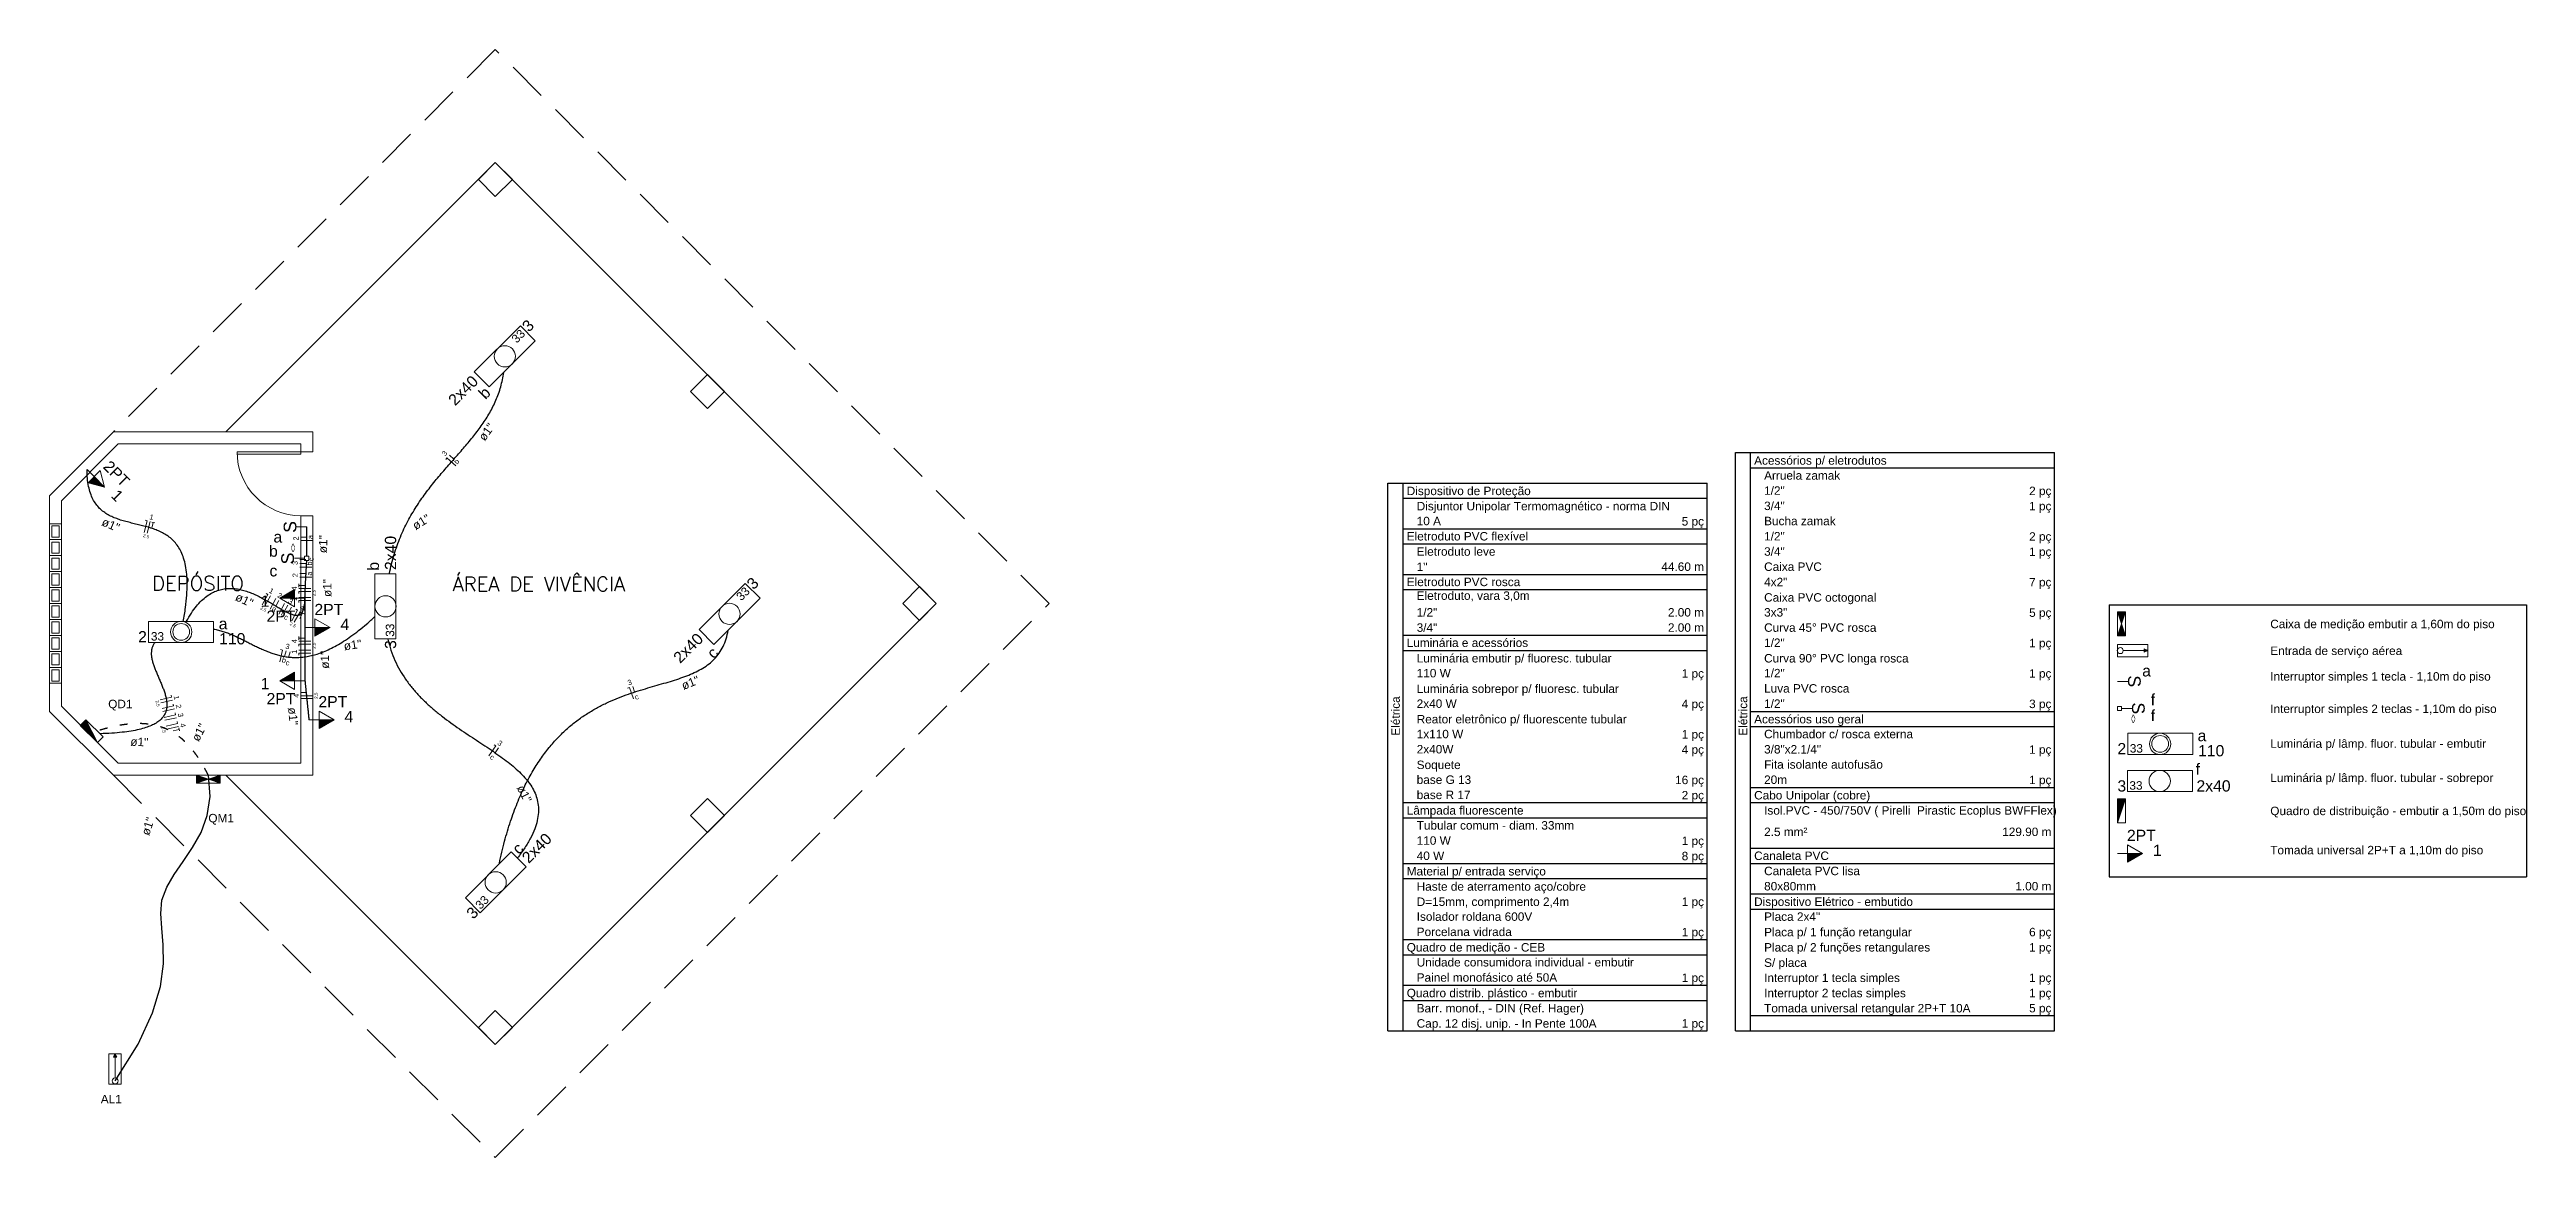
# Model space of a CAD drawing. Header units: millimetres. Extents: x 4568 to 4671, y -917 to -902.
# Drawn here: x 4567.97 to 4599, y -915.92 to -902.04 of the extents above; entities that cross this region are included whole.
import ezdxf

# ---------------------------------------------------------------- set-up
doc = ezdxf.new("R2010")
doc.units = ezdxf.units.MM
doc.header["$MEASUREMENT"] = 0
doc.linetypes.add('Dashed', pattern=[0.75, 0.5, -0.25])
doc.linetypes.add('DOT2', pattern=[3.175, 0, -3.175])
for name, color, linetype, lineweight in [('DI-Linhas do quadro', 1, 'Continuous', 30), ('DI-Textos do quadro', 7, 'Continuous', 20), ('EL-Condutos', 4, 'Continuous', 30), ('EL-Fios', 7, 'Continuous', 20), ('EL-Textos condutos', 7, 'Continuous', 20), ('EL-Textos fios', 7, 'Continuous', 20), ('EL-Textos pontos', 5, 'Continuous', 20), ('P-SIMBOL', 5, 'Continuous', 20), ('P1', 8, 'Continuous', 5), ('P2', 8, 'Continuous', 5), ('P6', 8, 'Continuous', 5), ('PROJEÇÃO', 1, 'Dashed', 30), ('TEXTO', 7, 'Continuous', 20)]:
    doc.layers.add(name, color=color, linetype=linetype, lineweight=lineweight)
doc.styles.add('Arial', font='arial.ttf')
doc.styles.add('romans', font='romans')

msp = doc.modelspace()

# ---------------------------------------------------------------- texts
at = {"layer": 'DI-Textos do quadro', "char_height": 0.1059, "line_spacing_factor": 0.798, "style": 'Arial'}
for s, insert, width, attachment_point in [('Acessórios p/ eletrodutos', (4589.323, -907.269), 3.177, 7), ('Arruela zamak', (4589.448, -907.426), 1.65204, 7), ('Dispositivo de Proteção', (4584.97, -907.651), 2.92284, 7), ('Disjuntor Unipolar Termomagnético - norma DIN', (4585.095, -907.841), 5.7186, 7), ('3/4"', (4589.448, -907.807), 0.50832, 7), ('1/2"', (4589.448, -907.616), 0.50832, 7), ('2 pç', (4593.048, -907.651), 0.50832, 9), ('1 pç', (4593.048, -907.841), 0.50832, 9), ('Eletroduto PVC flexível', (4584.97, -908.188), 2.92284, 7), ('10 A', (4585.095, -907.997), 0.50832, 7), ('5 pç', (4588.695, -908.032), 0.50832, 9), ('1/2"', (4589.448, -908.188), 0.50832, 7), ('Bucha zamak', (4589.448, -907.997), 1.39788, 7), ('2 pç', (4593.048, -908.222), 0.50832, 9), ('Eletroduto leve', (4585.095, -908.379), 1.9062, 7), ('3/4"', (4589.448, -908.379), 0.50832, 7), ('1 pç', (4593.048, -908.413), 0.50832, 9), ('Eletroduto PVC rosca', (4584.97, -908.76), 2.5416, 7), ('1"', (4585.095, -908.569), 0.25416, 7), ('44.60 m', (4588.695, -908.569), 0.88956, 9), ('4x2"', (4589.448, -908.76), 0.50832, 7), ('Caixa PVC', (4589.448, -908.569), 1.14372, 7), ('7 pç', (4593.048, -908.794), 0.50832, 9), ('Eletroduto, vara 3,0m', (4585.095, -908.95), 2.66868, 7), ('Caixa PVC octogonal', (4589.448, -908.985), 2.41452, 7), ('3/4"', (4585.095, -909.332), 0.50832, 7), ('1/2"', (4585.095, -909.141), 0.50832, 7), ('2.00 m', (4588.695, -909.141), 0.76248, 9), ('2.00 m', (4588.695, -909.332), 0.76248, 9), ('3x3"', (4589.448, -909.141), 0.50832, 7), ('Curva 45%%d PVC rosca', (4589.448, -909.332), 2.41452, 7), ('5 pç', (4593.048, -909.176), 0.50832, 9), ('Caixa de medição embutir a 1,60m do piso', (4595.79, -909.318), 5.0832, 7), ('Luminária e acessórios', (4584.97, -909.522), 2.79576, 7), ('Luminária embutir p/ fluoresc. tubular', (4585.095, -909.747), 4.82904, 7), ('Curva 90%%d PVC longa rosca', (4589.448, -909.747), 3.177, 7), ('1/2"', (4589.448, -909.522), 0.50832, 7), ('1 pç', (4593.048, -909.557), 0.50832, 9), ('Entrada de serviço aérea', (4595.79, -909.654), 3.04992, 7), ('110 W', (4585.095, -909.903), 0.6354, 7), ('1 pç', (4588.695, -909.938), 0.50832, 9), ('1/2"', (4589.448, -909.903), 0.50832, 7), ('1 pç', (4593.048, -909.938), 0.50832, 9), ('Interruptor simples 1 tecla - 1,10m do piso', (4595.79, -909.974), 5.46444, 7), ('2x40 W', (4585.095, -910.285), 0.76248, 7), ('Luminária sobrepor p/ fluoresc. tubular', (4585.095, -910.129), 4.95612, 7), ('4 pç', (4588.695, -910.319), 0.50832, 9), ('1/2"', (4589.448, -910.285), 0.50832, 7), ('Luva PVC rosca', (4589.448, -910.094), 1.77912, 7), ('3 pç', (4593.048, -910.319), 0.50832, 9), ('Interruptor simples 2 teclas - 1,10m do piso', (4595.79, -910.38), 5.59152, 7), ('1x110 W', (4585.095, -910.666), 0.88956, 7), ('Reator eletrônico p/ fluorescente tubular', (4585.095, -910.51), 5.21028, 7), ('1 pç', (4588.695, -910.7), 0.50832, 9), ('Acessórios uso geral', (4589.323, -910.51), 2.5416, 7), ('Chumbador c/ rosca externa', (4589.448, -910.666), 3.30408, 7), ('2x40W', (4585.095, -910.856), 0.6354, 7), ('4 pç', (4588.695, -910.891), 0.50832, 9), ('3/8"x2.1/4"', (4589.448, -910.857), 1.39788, 7), ('1 pç', (4593.048, -910.891), 0.50832, 9), ('Luminária p/ lâmp. fluor. tubular - embutir', (4595.79, -910.816), 5.46444, 7), ('Soquete', (4585.095, -911.082), 0.88956, 7), ('base G 13', (4585.095, -911.238), 1.14372, 7), ('16 pç', (4588.695, -911.272), 0.6354, 9), ('20m', (4589.448, -911.238), 0.38124, 7), ('Fita isolante autofusão', (4589.448, -911.047), 2.92284, 7), ('1 pç', (4593.048, -911.272), 0.50832, 9), ('Luminária p/ lâmp. fluor. tubular - sobrepor', (4595.79, -911.245), 5.59152, 7), ('base R 17', (4585.095, -911.428), 1.14372, 7), ('2 pç', (4588.695, -911.463), 0.50832, 9), ('Cabo Unipolar (cobre)', (4589.323, -911.463), 2.66868, 7), ('Lâmpada fluorescente', (4584.97, -911.653), 2.5416, 7), ('Tubular comum - diam. 33mm', (4585.095, -911.81), 3.30408, 7), ('2.5 mm²', (4589.448, -911.891), 0.88956, 7), ('Isol.PVC - 450/750V ( Pirelli  Pirastic Ecoplus BWFFlex)', (4589.448, -911.653), 8.2602, 7), ('129.90 m', (4593.048, -911.891), 0.88956, 9), ('Quadro de distribuição - embutir a 1,50m do piso', (4595.79, -911.66), 6.09984, 7), ('40 W', (4585.095, -912.191), 0.50832, 7), ('110 W', (4585.095, -912), 0.6354, 7), ('8 pç', (4588.695, -912.225), 0.50832, 9), ('1 pç', (4588.695, -912.035), 0.50832, 9), ('Canaleta PVC', (4589.323, -912.191), 1.52496, 7), ('Tomada universal 2P+T a 1,10m do piso', (4595.79, -912.15), 4.70196, 7), ('Material p/ entrada serviço', (4584.97, -912.416), 3.43116, 7), ('Canaleta PVC lisa', (4589.448, -912.381), 2.16036, 7), ('Haste de aterramento aço/cobre', (4585.095, -912.607), 3.8124, 7), ('D=15mm, comprimento 2,4m', (4585.095, -912.797), 3.04992, 7), ('1 pç', (4588.695, -912.797), 0.50832, 9), ('Dispositivo Elétrico - embutido', (4589.323, -912.797), 3.93948, 7), ('80x80mm', (4589.448, -912.572), 0.88956, 7), ('1.00 m', (4593.048, -912.572), 0.76248, 9), ('Porcelana vidrada', (4585.095, -913.144), 2.16036, 7), ('Isolador roldana 600V', (4585.095, -912.953), 2.66868, 7), ('1 pç', (4588.695, -913.178), 0.50832, 9), ('Placa 2x4"', (4589.448, -912.953), 1.2708, 7), ('Placa p/ 1 função retangular', (4589.448, -913.178), 3.55824, 7), ('6 pç', (4593.048, -913.178), 0.50832, 9), ('Quadro de medição - CEB', (4584.97, -913.369), 2.92284, 7), ('Placa p/ 2 funções retangulares', (4589.448, -913.369), 3.93948, 7), ('1 pç', (4593.048, -913.369), 0.50832, 9), ('Unidade consumidora individual - embutir', (4585.095, -913.525), 5.0832, 7), ('Painel monofásico até 50A', (4585.095, -913.716), 3.177, 7), ('1 pç', (4588.695, -913.75), 0.50832, 9), ('S/ placa', (4589.448, -913.56), 1.01664, 7), ('Interruptor 1 tecla simples', (4589.448, -913.75), 3.43116, 7), ('1 pç', (4593.048, -913.75), 0.50832, 9), ('Quadro distrib. plástico - embutir', (4584.97, -913.941), 4.32072, 7), ('Interruptor 2 teclas simples', (4589.448, -913.941), 3.55824, 7), ('1 pç', (4593.048, -913.941), 0.50832, 9), ('Cap. 12 disj. unip. - In Pente 100A', (4585.095, -914.322), 4.4478, 7), ('Barr. monof., - DIN (Ref. Hager)', (4585.095, -914.131), 4.06656, 7), ('1 pç', (4588.695, -914.322), 0.50832, 9), ('Tomada universal retangular 2P+T 10A', (4589.448, -914.131), 4.57488, 7), ('5 pç', (4593.048, -914.131), 0.50832, 9)]:
    msp.add_mtext(s, dxfattribs=dict(at, insert=insert, width=width, attachment_point=attachment_point))
at = {"layer": 'DI-Textos do quadro', "char_height": 0.1059, "width": 1.01664, "attachment_point": 8, "rotation": 90.0002, "line_spacing_factor": 0.798, "style": 'Arial'}
for insert in [(4584.885, -910.385), (4589.238, -910.385)]:
    msp.add_mtext('Elétrica', dxfattribs=dict(at, insert=insert))
at = {"layer": 'EL-Textos condutos', "char_height": 0.1059, "width": 0.38124, "attachment_point": 8, "line_spacing_factor": 0.798, "style": 'Arial'}
for insert, rotation in [((4573.485, -906.859), 54.4023), ((4568.71, -908.04), 336.6348), ((4572.65, -908.002), 31.2478), ((4571.447, -908.235), 87.3933), ((4571.5, -908.782), 90.0002), ((4570.382, -908.981), 334.5836), ((4571.47, -909.681), 90.0002), ((4571.771, -909.55), 8.5256), ((4576.015, -910.02), 21.9443), ((4569.888, -910.617), 62.1144), ((4570.961, -910.394), 275.8325), ((4569.088, -910.765), 357.754), ((4573.865, -911.386), 297.3814), ((4569.25, -911.785), 71.6426)]:
    msp.add_mtext('ø1"', dxfattribs=dict(at, insert=insert, rotation=rotation))
at = {"layer": 'EL-Textos fios', "attachment_point": 8, "line_spacing_factor": 0.798, "style": 'Arial'}
for s, insert, char_height, width, rotation in [('3', (4572.94, -907.116), 0.065, 0.078, 48.8332), ('b', (4573.09, -907.219), 0.065, 0.078, 48.8332), ('1', (4569.235, -907.925), 0.065, 0.078, 344.7774), ('2.5', (4569.17, -908.152), 0.04, 0.144, 344.7774), ('2', (4571.085, -908.161), 0.065, 0.078, 90.0002), ('a', (4571.265, -908.143), 0.065, 0.078, 90.0002), ('3', (4571.075, -908.468), 0.065, 0.078, 90.0002), ('2', (4571.075, -908.621), 0.065, 0.078, 90.0002), ('b', (4571.255, -908.475), 0.065, 0.078, 90.0002), ('a', (4571.255, -908.602), 0.065, 0.078, 90.0002), ('c', (4571.276, -908.423), 0.065, 0.078, 90.0002), ('2.5', (4570.635, -909.064), 0.04, 0.144, 331.7025), ('1', (4570.73, -908.848), 0.065, 0.078, 331.7025), ('2', (4570.835, -908.905), 0.065, 0.078, 331.7025), ('3', (4570.97, -908.978), 0.065, 0.078, 331.7025), ('4', (4571.065, -908.788), 0.065, 0.078, 90.0002), ('1', (4571.065, -908.92), 0.065, 0.078, 90.0002), ('4', (4571.115, -909.056), 0.065, 0.078, 331.7025), ('2.5', (4571.3, -908.845), 0.04, 0.144, 90.0002), ('a', (4570.765, -909.071), 0.065, 0.078, 331.7025), ('b', (4570.88, -909.132), 0.065, 0.078, 331.7025), ('c', (4570.915, -909.175), 0.065, 0.078, 331.7025), ('2.5', (4571.005, -909.262), 0.04, 0.144, 331.7025), ('3', (4570.94, -909.546), 0.065, 0.078, 346.691), ('4', (4571.065, -909.448), 0.065, 0.078, 90.0002), ('1', (4571.065, -909.58), 0.065, 0.078, 90.0002), ('2.5', (4571.3, -909.505), 0.04, 0.144, 90.0002), ('b', (4570.895, -909.718), 0.065, 0.078, 346.691), ('c', (4570.94, -909.751), 0.065, 0.078, 346.691), ('3', (4575.245, -909.995), 0.065, 0.078, 19.3144), ('2.5', (4569.3, -910.232), 0.04, 0.144, 282.6974), ('1', (4569.525, -910.162), 0.065, 0.078, 282.6974), ('2', (4569.55, -910.272), 0.065, 0.078, 282.6974), ('4', (4571.09, -910.131), 0.065, 0.078, 90.0002), ('2.5', (4571.325, -910.131), 0.04, 0.144, 90.0002), ('c', (4575.332, -910.178), 0.065, 0.078, 19.3144), ('2.5', (4569.375, -910.563), 0.04, 0.144, 282.6974), ('3', (4569.575, -910.382), 0.065, 0.078, 282.6974), ('4', (4569.605, -910.51), 0.065, 0.078, 282.6974), ('3', (4573.59, -910.753), 0.065, 0.078, 325.5833), ('c', (4573.493, -910.929), 0.065, 0.078, 325.5833)]:
    msp.add_mtext(s, dxfattribs=dict(at, insert=insert, char_height=char_height, width=width, rotation=rotation))
at = {"layer": 'EL-Textos pontos', "line_spacing_factor": 0.798, "style": 'Arial'}
for s, insert, char_height, width, attachment_point, rotation in [('3', (4574.05, -905.507), 0.141, 0.16944, 9, 45.0001), ('2x40', (4573.35, -906.207), 0.1412, 0.67776, 9, 45.0001), ('b', (4573.505, -906.35), 0.141, 0.16944, 9, 45.0001), ('2PT', (4568.755, -907.399), 0.1412, 0.50832, 8, 314.995), ('1', (4568.765, -907.673), 0.141, 0.16944, 8, 314.995), ('<>', (4571.05, -908.337), 0.0706, 0.16944, 7, 90.0002), ('2x40', (4572.31, -908.556), 0.1412, 0.67776, 7, 90.0002), ('b', (4572.095, -908.565), 0.141, 0.16944, 7, 90.0002), ('3', (4576.865, -908.735), 0.141, 0.16944, 9, 45.0001), ('3', (4572.31, -909.545), 0.141, 0.16944, 7, 90.0002), ('2x40', (4576.17, -909.434), 0.1412, 0.67776, 9, 45.0001), ('c', (4576.358, -909.61), 0.141, 0.16944, 9, 45.0001), ('c', (4573.848, -912.131), 0.141, 0.16944, 7, 45.0001), ('2x40', (4573.97, -912.242), 0.1412, 0.67776, 7, 45.0001), ('3', (4573.275, -912.941), 0.141, 0.16944, 7, 45.0001)]:
    msp.add_mtext(s, dxfattribs=dict(at, insert=insert, char_height=char_height, width=width, attachment_point=attachment_point, rotation=rotation))
for s, insert, char_height, width, attachment_point in [('b', (4570.77, -908.392), 0.141, 0.16944, 8), ('a', (4570.825, -908.214), 0.141, 0.16944, 8), ('c', (4570.77, -908.639), 0.141, 0.16944, 8), ('1', (4570.665, -909.017), 0.141, 0.16944, 8), ('2PT', (4571.465, -909.122), 0.1412, 0.50832, 8), ('2', (4569.075, -909.463), 0.141, 0.16944, 7), ('a', (4570.085, -909.302), 0.141, 0.16944, 7), ('2PT', (4570.865, -909.205), 0.1412, 0.50832, 8), ('4', (4571.665, -909.309), 0.141, 0.16944, 8), ('110', (4570.09, -909.49), 0.1412, 0.50832, 7), ('1', (4570.665, -910.051), 0.141, 0.16944, 8), ('QD1', (4568.7, -910.317), 0.1059, 0.38124, 7), ('2PT', (4570.865, -910.239), 0.1412, 0.50832, 8), ('2PT', (4571.515, -910.277), 0.1412, 0.50832, 8), ('4', (4571.715, -910.464), 0.141, 0.16944, 8), ('QM1', (4569.955, -911.747), 0.1059, 0.38124, 7), ('AL1', (4568.607, -915.238), 0.1059, 0.38124, 7)]:
    msp.add_mtext(s, dxfattribs=dict(at, insert=insert, char_height=char_height, width=width, attachment_point=attachment_point))
at = {"layer": 'P-SIMBOL', "line_spacing_factor": 0.798, "style": 'Arial'}
for s, insert, char_height, width, attachment_point, rotation in [('33', (4573.935, -905.607), 0.1059, 0.25416, 9, 45.0001), ('S', (4571.06, -908.091), 0.159, 0.19062, 7, 90.0002), ('S', (4571.03, -908.486), 0.159, 0.19062, 7, 90.0002), ('33', (4576.75, -908.834), 0.1059, 0.25416, 9, 45.0001), ('33', (4572.285, -909.393), 0.1059, 0.25416, 7, 90.0002), ('S', (4594.005, -909.876), 0.159, 0.19062, 7, 270.0006), ('S', (4594.055, -910.215), 0.159, 0.19062, 7, 270.0006), ('<>', (4594.04, -910.364), 0.0706, 0.16944, 7, 270.0006), ('33', (4573.365, -912.816), 0.1059, 0.25416, 7, 45.0001)]:
    msp.add_mtext(s, dxfattribs=dict(at, insert=insert, char_height=char_height, width=width, attachment_point=attachment_point, rotation=rotation))
for s, insert, char_height, width, attachment_point in [('33', (4569.235, -909.442), 0.1059, 0.25416, 7), ('a', (4594.24, -909.892), 0.141, 0.16944, 8), ('f', (4594.32, -910.25), 0.141, 0.16944, 8), ('f', (4594.32, -910.45), 0.141, 0.16944, 8), ('2', (4593.875, -910.865), 0.141, 0.16944, 7), ('33', (4594.03, -910.845), 0.1059, 0.25416, 7), ('a', (4594.88, -910.704), 0.141, 0.16944, 7), ('110', (4594.885, -910.893), 0.1412, 0.50832, 7), ('f', (4594.855, -911.122), 0.141, 0.16944, 7), ('3', (4593.875, -911.334), 0.141, 0.16944, 7), ('33', (4594.025, -911.31), 0.1059, 0.25416, 7), ('2x40', (4594.865, -911.334), 0.1412, 0.67776, 7), ('2PT', (4594.175, -911.952), 0.1412, 0.50832, 8), ('1', (4594.375, -912.139), 0.141, 0.16944, 8)]:
    msp.add_mtext(s, dxfattribs=dict(at, insert=insert, char_height=char_height, width=width, attachment_point=attachment_point))
at = {"layer": 'TEXTO', "attachment_point": 7, "line_spacing_factor": 0.798, "style": 'romans'}
for s, insert, char_height, width in [('DEPÓSITO', (4569.25, -908.815), 0.1801, 1.72913), ('ÁREA DE VIVÊNCIA', (4573.015, -908.823), 0.18012, 3.45826)]:
    msp.add_mtext(s, dxfattribs=dict(at, insert=insert, char_height=char_height, width=width))

# ---------------------------------------------------------------- hatches: boundary and pattern name
at = {"layer": 'P-SIMBOL', "linetype": 'Continuous'}
for points in [[(4568.525, -907.387), (4568.655, -907.519), (4568.45, -907.463)], [(4571.035, -908.909), (4570.85, -908.909), (4571.035, -908.802)], [(4571.29, -909.276), (4571.48, -909.276), (4571.29, -909.385)], [(4593.975, -909.08), (4593.875, -909.08), (4593.925, -909.23)], [(4593.975, -909.38), (4593.925, -909.23), (4593.875, -909.38)], [(4594.255, -909.566), (4594.21, -909.546), (4594.21, -909.586)], [(4571.035, -909.944), (4570.85, -909.944), (4571.035, -909.836)], [(4568.42, -910.433), (4568.35, -910.503), (4568.565, -910.716)], [(4571.345, -910.432), (4571.53, -910.432), (4571.345, -910.54)], [(4569.805, -911.227), (4569.955, -911.178), (4569.805, -911.128)], [(4570.105, -911.227), (4570.105, -911.128), (4569.955, -911.178)], [(4593.975, -911.422), (4593.875, -911.422), (4593.875, -911.723)], [(4594, -912.107), (4594.19, -912.107), (4594, -912.215)], [(4568.785, -914.618), (4568.765, -914.661), (4568.807, -914.66)]]:
    msp.add_hatch(color=256, dxfattribs=at).paths.add_polyline_path(points)

# ---------------------------------------------------------------- linework, layer by layer
at = {"layer": 'DI-Linhas do quadro', "linetype": 'Continuous'}
for p, q in [((4589.088, -907.086), (4593.088, -907.086)), ((4589.088, -914.33), (4589.088, -907.086)), ((4589.278, -914.33), (4589.278, -907.086)), ((4593.088, -914.33), (4593.088, -907.086)), ((4589.278, -907.277), (4593.088, -907.277)), ((4584.735, -907.468), (4588.735, -907.468)), ((4584.735, -914.33), (4584.735, -907.468)), ((4584.925, -914.33), (4584.925, -907.468)), ((4584.925, -907.658), (4588.735, -907.658)), ((4588.735, -914.33), (4588.735, -907.468)), ((4584.925, -908.039), (4588.735, -908.039)), ((4584.925, -908.23), (4588.735, -908.23)), ((4584.925, -908.611), (4588.735, -908.611)), ((4584.925, -908.802), (4588.735, -908.802)), ((4593.77, -908.992), (4593.77, -912.402)), ((4593.77, -908.992), (4599, -908.992)), ((4599, -908.992), (4599, -912.402)), ((4584.925, -909.373), (4588.735, -909.373)), ((4584.925, -909.564), (4588.735, -909.564)), ((4589.278, -910.327), (4593.088, -910.327)), ((4589.278, -910.517), (4593.088, -910.517)), ((4584.925, -911.47), (4588.735, -911.47)), ((4589.278, -911.28), (4593.088, -911.28)), ((4589.278, -911.47), (4593.088, -911.47)), ((4584.925, -911.661), (4588.735, -911.661)), ((4589.278, -912.042), (4593.088, -912.042)), ((4584.925, -912.233), (4588.735, -912.233)), ((4584.925, -912.423), (4588.735, -912.423)), ((4589.278, -912.233), (4593.088, -912.233)), ((4593.77, -912.402), (4599, -912.402)), ((4589.278, -912.614), (4593.088, -912.614)), ((4589.278, -912.805), (4593.088, -912.805)), ((4584.925, -913.186), (4588.735, -913.186)), ((4584.925, -913.376), (4588.735, -913.376)), ((4584.925, -913.758), (4588.735, -913.758)), ((4584.925, -913.948), (4588.735, -913.948)), ((4589.278, -914.139), (4593.088, -914.139)), ((4584.735, -914.33), (4588.735, -914.33)), ((4589.088, -914.33), (4593.088, -914.33))]:
    msp.add_line(p, q, dxfattribs=at)
at = {"layer": 'EL-Condutos', "linetype": 'Continuous'}
msp.add_lwpolyline([(4568.787, -914.958), (4569.074, -914.498), (4569.256, -914.106), (4569.354, -913.773), (4569.391, -913.491), (4569.389, -913.251), (4569.371, -913.043), (4569.358, -912.86), (4569.374, -912.692), (4569.433, -912.531), (4569.528, -912.371), (4569.641, -912.207), (4569.758, -912.033), (4569.864, -911.843), (4569.942, -911.633), (4569.978, -911.396), (4569.955, -911.128)], dxfattribs=at)
for points in [[(4572.223, -908.602), (4572.25, -908.479), (4572.283, -908.361), (4572.32, -908.249), (4572.361, -908.143), (4572.406, -908.042), (4572.454, -907.945), (4572.506, -907.852), (4572.56, -907.764), (4572.617, -907.679), (4572.675, -907.597), (4572.735, -907.518), (4572.796, -907.441), (4572.858, -907.367), (4572.92, -907.294), (4572.983, -907.223), (4573.045, -907.153), (4573.106, -907.083), (4573.166, -907.014), (4573.224, -906.945), (4573.281, -906.875), (4573.335, -906.805), (4573.387, -906.734), (4573.435, -906.661), (4573.48, -906.586), (4573.521, -906.509), (4573.558, -906.43), (4573.591, -906.348), (4573.618, -906.262), (4573.64, -906.173), (4573.656, -906.08)], [(4569.641, -909.202), (4569.669, -909.026), (4569.685, -908.87), (4569.689, -908.731), (4569.684, -908.609), (4569.669, -908.502), (4569.645, -908.409), (4569.614, -908.329), (4569.575, -908.261), (4569.53, -908.203), (4569.479, -908.155), (4569.423, -908.115), (4569.363, -908.081), (4569.299, -908.054), (4569.233, -908.031), (4569.165, -908.011), (4569.096, -907.993), (4569.026, -907.976), (4568.957, -907.959), (4568.889, -907.941), (4568.823, -907.919), (4568.759, -907.894), (4568.699, -907.864), (4568.644, -907.828), (4568.593, -907.784), (4568.548, -907.731), (4568.509, -907.669), (4568.478, -907.595), (4568.455, -907.509), (4568.44, -907.41), (4568.435, -907.296)], [(4571.19, -908.383), (4571.19, -908.366), (4571.19, -908.351), (4571.19, -908.336), (4571.19, -908.322), (4571.19, -908.309), (4571.19, -908.297), (4571.19, -908.285), (4571.19, -908.274), (4571.19, -908.263), (4571.19, -908.253), (4571.19, -908.243), (4571.19, -908.233), (4571.19, -908.223), (4571.19, -908.214), (4571.19, -908.205), (4571.19, -908.195), (4571.19, -908.185), (4571.19, -908.176), (4571.19, -908.165), (4571.19, -908.155), (4571.19, -908.144), (4571.19, -908.133), (4571.19, -908.121), (4571.19, -908.108), (4571.19, -908.094), (4571.19, -908.08), (4571.19, -908.065), (4571.19, -908.049), (4571.19, -908.032), (4571.19, -908.014)], [(4571.165, -908.909), (4571.166, -908.886), (4571.167, -908.864), (4571.168, -908.844), (4571.168, -908.824), (4571.169, -908.806), (4571.17, -908.789), (4571.171, -908.773), (4571.171, -908.758), (4571.172, -908.743), (4571.172, -908.729), (4571.173, -908.716), (4571.174, -908.703), (4571.174, -908.691), (4571.175, -908.678), (4571.175, -908.666), (4571.176, -908.654), (4571.177, -908.642), (4571.177, -908.63), (4571.178, -908.618), (4571.179, -908.605), (4571.179, -908.591), (4571.18, -908.578), (4571.181, -908.563), (4571.182, -908.548), (4571.183, -908.532), (4571.184, -908.515), (4571.185, -908.497), (4571.186, -908.478), (4571.187, -908.458), (4571.188, -908.436)], [(4569.681, -909.198), (4569.742, -909.096), (4569.805, -909.01), (4569.869, -908.94), (4569.935, -908.885), (4570.001, -908.843), (4570.068, -908.814), (4570.135, -908.795), (4570.201, -908.787), (4570.268, -908.788), (4570.335, -908.797), (4570.4, -908.812), (4570.465, -908.834), (4570.528, -908.859), (4570.59, -908.889), (4570.65, -908.92), (4570.708, -908.953), (4570.764, -908.985), (4570.817, -909.017), (4570.867, -909.047), (4570.915, -909.073), (4570.959, -909.095), (4570.999, -909.111), (4571.036, -909.121), (4571.069, -909.123), (4571.097, -909.116), (4571.121, -909.099), (4571.14, -909.071), (4571.154, -909.031), (4571.162, -908.977), (4571.165, -908.909)], [(4571.165, -908.909), (4571.165, -908.956), (4571.165, -908.993), (4571.165, -909.022), (4571.165, -909.042), (4571.165, -909.055), (4571.165, -909.062), (4571.165, -909.063), (4571.165, -909.059), (4571.165, -909.051), (4571.165, -909.039), (4571.165, -909.025), (4571.165, -909.009), (4571.165, -908.992), (4571.165, -908.975), (4571.165, -908.958), (4571.165, -908.942), (4571.165, -908.928), (4571.165, -908.917), (4571.165, -908.909), (4571.165, -908.906), (4571.165, -908.908), (4571.165, -908.915), (4571.165, -908.929), (4571.165, -908.951), (4571.165, -908.98), (4571.165, -909.018), (4571.165, -909.066), (4571.165, -909.125), (4571.165, -909.194), (4571.165, -909.276)], [(4570.023, -909.296), (4570.081, -909.309), (4570.138, -909.325), (4570.194, -909.344), (4570.249, -909.366), (4570.303, -909.39), (4570.356, -909.415), (4570.41, -909.442), (4570.463, -909.469), (4570.517, -909.496), (4570.57, -909.522), (4570.625, -909.548), (4570.68, -909.571), (4570.736, -909.593), (4570.794, -909.612), (4570.852, -909.628), (4570.913, -909.64), (4570.975, -909.649), (4571.039, -909.652), (4571.105, -909.65), (4571.174, -909.643), (4571.246, -909.629), (4571.32, -909.609), (4571.397, -909.581), (4571.478, -909.546), (4571.562, -909.502), (4571.65, -909.449), (4571.742, -909.387), (4571.838, -909.315), (4571.938, -909.233), (4572.042, -909.14)], [(4571.165, -909.276), (4571.165, -909.327), (4571.165, -909.372), (4571.165, -909.412), (4571.165, -909.446), (4571.165, -909.477), (4571.165, -909.503), (4571.165, -909.525), (4571.165, -909.544), (4571.165, -909.56), (4571.165, -909.574), (4571.165, -909.585), (4571.165, -909.595), (4571.165, -909.603), (4571.165, -909.611), (4571.165, -909.618), (4571.165, -909.625), (4571.165, -909.632), (4571.165, -909.64), (4571.165, -909.65), (4571.165, -909.66), (4571.165, -909.673), (4571.165, -909.688), (4571.165, -909.706), (4571.165, -909.727), (4571.165, -909.752), (4571.165, -909.781), (4571.165, -909.814), (4571.165, -909.852), (4571.165, -909.895), (4571.165, -909.944)], [(4573.601, -912.231), (4573.667, -911.955), (4573.742, -911.704), (4573.825, -911.477), (4573.915, -911.272), (4574.013, -911.09), (4574.116, -910.927), (4574.224, -910.782), (4574.337, -910.655), (4574.453, -910.543), (4574.572, -910.445), (4574.694, -910.361), (4574.817, -910.287), (4574.941, -910.224), (4575.065, -910.17), (4575.189, -910.122), (4575.311, -910.08), (4575.431, -910.043), (4575.548, -910.009), (4575.662, -909.976), (4575.771, -909.943), (4575.876, -909.909), (4575.974, -909.872), (4576.066, -909.831), (4576.151, -909.785), (4576.228, -909.732), (4576.296, -909.67), (4576.355, -909.598), (4576.404, -909.515), (4576.442, -909.42), (4576.469, -909.311)], [(4569.285, -909.464), (4569.262, -909.499), (4569.248, -909.536), (4569.241, -909.576), (4569.24, -909.618), (4569.246, -909.661), (4569.257, -909.707), (4569.271, -909.753), (4569.289, -909.801), (4569.309, -909.85), (4569.33, -909.899), (4569.351, -909.948), (4569.372, -909.998), (4569.391, -910.047), (4569.408, -910.096), (4569.422, -910.145), (4569.431, -910.192), (4569.435, -910.238), (4569.433, -910.282), (4569.424, -910.325), (4569.407, -910.366), (4569.381, -910.405), (4569.345, -910.441), (4569.299, -910.474), (4569.241, -910.504), (4569.171, -910.531), (4569.087, -910.555), (4568.989, -910.574), (4568.875, -910.59), (4568.746, -910.601), (4568.599, -910.608)], [(4572.205, -909.422), (4572.243, -909.561), (4572.293, -909.69), (4572.354, -909.81), (4572.425, -909.923), (4572.505, -910.029), (4572.592, -910.128), (4572.686, -910.221), (4572.785, -910.309), (4572.888, -910.392), (4572.994, -910.471), (4573.101, -910.547), (4573.209, -910.62), (4573.316, -910.69), (4573.421, -910.76), (4573.522, -910.828), (4573.619, -910.896), (4573.71, -910.964), (4573.794, -911.033), (4573.871, -911.104), (4573.938, -911.177), (4573.994, -911.252), (4574.039, -911.332), (4574.07, -911.415), (4574.088, -911.503), (4574.09, -911.596), (4574.076, -911.695), (4574.044, -911.801), (4573.992, -911.914), (4573.921, -912.035), (4573.828, -912.164)], [(4571.165, -909.944), (4571.167, -909.967), (4571.17, -909.989), (4571.172, -910.01), (4571.174, -910.029), (4571.176, -910.047), (4571.177, -910.065), (4571.179, -910.081), (4571.181, -910.096), (4571.182, -910.11), (4571.184, -910.124), (4571.185, -910.138), (4571.186, -910.15), (4571.187, -910.163), (4571.189, -910.175), (4571.19, -910.188), (4571.191, -910.2), (4571.193, -910.212), (4571.194, -910.225), (4571.195, -910.237), (4571.196, -910.251), (4571.198, -910.265), (4571.199, -910.279), (4571.201, -910.294), (4571.203, -910.31), (4571.204, -910.328), (4571.206, -910.346), (4571.208, -910.365), (4571.21, -910.386), (4571.213, -910.408), (4571.215, -910.432)]]:
    msp.add_spline(points, degree=3, dxfattribs=at)
at = {"layer": 'EL-Condutos', "linetype": 'DOT2', "ltscale": 0.05}
msp.add_spline([(4569.955, -911.128), (4569.929, -911.078), (4569.903, -911.031), (4569.876, -910.984), (4569.848, -910.939), (4569.82, -910.896), (4569.79, -910.854), (4569.759, -910.814), (4569.728, -910.776), (4569.695, -910.74), (4569.66, -910.705), (4569.625, -910.673), (4569.587, -910.643), (4569.549, -910.615), (4569.508, -910.59), (4569.466, -910.567), (4569.422, -910.546), (4569.376, -910.528), (4569.328, -910.513), (4569.278, -910.501), (4569.226, -910.491), (4569.172, -910.485), (4569.115, -910.481), (4569.056, -910.481), (4568.994, -910.483), (4568.93, -910.49), (4568.863, -910.499), (4568.793, -910.512), (4568.72, -910.529), (4568.645, -910.549), (4568.566, -910.573)], degree=3, dxfattribs=at)
at = {"layer": 'EL-Fios'}
for p, q in [((4572.93, -907.172), (4572.945, -907.153)), ((4573.055, -907.251), (4572.945, -907.153)), ((4573.03, -907.168), (4572.975, -907.119)), ((4569.15, -908.085), (4569.19, -907.94)), ((4569.165, -907.934), (4569.19, -907.94)), ((4569.19, -908.095), (4569.225, -907.95)), ((4569.245, -907.955), (4569.285, -907.965)), ((4569.245, -908.033), (4569.265, -907.96)), ((4571.19, -908.143), (4571.115, -908.143)), ((4571.265, -908.188), (4571.115, -908.188)), ((4571.175, -908.423), (4571.1, -908.423)), ((4571.175, -908.475), (4571.1, -908.475)), ((4571.25, -908.52), (4571.1, -908.52)), ((4571.175, -908.602), (4571.1, -908.602)), ((4571.25, -908.647), (4571.1, -908.647)), ((4570.63, -908.994), (4570.7, -908.862)), ((4570.66, -909.012), (4570.735, -908.88)), ((4570.68, -908.85), (4570.7, -908.862)), ((4570.73, -909.048), (4570.8, -908.915)), ((4570.805, -909.003), (4570.84, -908.937)), ((4570.84, -909.108), (4570.91, -908.976)), ((4570.915, -909.062), (4570.95, -908.996)), ((4571.09, -908.771), (4571.09, -908.731)), ((4571.165, -908.751), (4571.09, -908.751)), ((4571.24, -908.788), (4571.09, -908.788)), ((4571.24, -908.826), (4571.09, -908.826)), ((4571.09, -908.851), (4571.09, -908.826)), ((4571.24, -908.901), (4571.09, -908.901)), ((4571.24, -908.939), (4571.09, -908.939)), ((4571.09, -908.964), (4571.09, -908.939)), ((4570.96, -909.088), (4570.995, -909.022)), ((4571, -909.193), (4571.07, -909.061)), ((4571.03, -909.211), (4571.105, -909.079)), ((4571.05, -909.049), (4571.07, -909.061)), ((4571.1, -909.162), (4571.135, -909.096)), ((4571.12, -909.087), (4571.155, -909.106)), ((4570.85, -909.705), (4570.885, -909.559)), ((4570.86, -909.553), (4570.885, -909.559)), ((4570.91, -909.642), (4570.93, -909.569)), ((4570.96, -909.654), (4570.98, -909.581)), ((4571.09, -909.431), (4571.09, -909.391)), ((4571.165, -909.411), (4571.09, -909.411)), ((4571.24, -909.448), (4571.09, -909.448)), ((4571.24, -909.486), (4571.09, -909.486)), ((4571.09, -909.511), (4571.09, -909.486)), ((4571.24, -909.562), (4571.09, -909.562)), ((4571.24, -909.599), (4571.09, -909.599)), ((4571.09, -909.624), (4571.09, -909.599)), ((4569.35, -910.183), (4569.495, -910.149)), ((4569.36, -910.219), (4569.505, -910.186)), ((4569.49, -910.125), (4569.495, -910.149)), ((4569.515, -910.236), (4569.52, -910.26)), ((4571.115, -910.114), (4571.115, -910.073)), ((4571.19, -910.093), (4571.115, -910.093)), ((4571.265, -910.131), (4571.115, -910.131)), ((4571.265, -910.168), (4571.115, -910.168)), ((4571.115, -910.194), (4571.115, -910.168)), ((4575.205, -910.037), (4575.23, -910.028)), ((4575.28, -910.17), (4575.23, -910.028)), ((4575.295, -910.084), (4575.275, -910.014)), ((4569.375, -910.293), (4569.52, -910.26)), ((4569.385, -910.329), (4569.53, -910.296)), ((4569.4, -910.403), (4569.545, -910.37)), ((4569.41, -910.439), (4569.555, -910.407)), ((4569.425, -910.513), (4569.57, -910.48)), ((4569.435, -910.55), (4569.58, -910.516)), ((4569.515, -910.57), (4569.59, -910.553)), ((4569.54, -910.346), (4569.545, -910.37)), ((4569.565, -910.456), (4569.57, -910.48)), ((4569.585, -910.534), (4569.595, -910.572)), ((4573.47, -910.884), (4573.555, -910.76)), ((4573.535, -910.745), (4573.555, -910.76)), ((4573.55, -910.847), (4573.59, -910.785))]:
    msp.add_line(p, q, dxfattribs=at)
at = {"layer": 'P-SIMBOL'}
for p, q in [((4573.865, -905.496), (4573.285, -906.073)), ((4574.05, -905.684), (4573.865, -905.496)), ((4574.05, -905.684), (4573.475, -906.261)), ((4573.475, -906.261), (4573.285, -906.073)), ((4568.525, -907.387), (4568.435, -907.296)), ((4568.45, -907.463), (4568.6, -907.31)), ((4568.655, -907.519), (4568.45, -907.463)), ((4568.655, -907.519), (4568.525, -907.387)), ((4568.6, -907.31), (4568.655, -907.519)), ((4571.06, -908.014), (4571.19, -908.014)), ((4571.16, -908.436), (4571.16, -908.383)), ((4571.16, -908.383), (4571.215, -908.383)), ((4571.215, -908.383), (4571.215, -908.436)), ((4571.035, -908.409), (4571.16, -908.409)), ((4571.215, -908.436), (4571.16, -908.436)), ((4572.04, -909.42), (4572.04, -908.604)), ((4572.04, -908.604), (4572.305, -908.604)), ((4572.305, -909.42), (4572.305, -908.604)), ((4570.85, -908.909), (4571.035, -908.802)), ((4570.85, -908.909), (4571.035, -908.909)), ((4571.035, -909.018), (4570.85, -908.909)), ((4571.035, -908.802), (4571.035, -909.018)), ((4571.035, -908.909), (4571.165, -908.909)), ((4576.68, -908.724), (4576.105, -909.301)), ((4576.87, -908.911), (4576.29, -909.488)), ((4576.87, -908.911), (4576.68, -908.724)), ((4569.205, -909.2), (4570.02, -909.2)), ((4569.205, -909.2), (4569.205, -909.465)), ((4570.02, -909.2), (4570.02, -909.465)), ((4571.29, -909.276), (4571.165, -909.276)), ((4571.29, -909.168), (4571.48, -909.276)), ((4571.29, -909.385), (4571.29, -909.168)), ((4571.48, -909.276), (4571.29, -909.276)), ((4571.48, -909.276), (4571.29, -909.385)), ((4576.29, -909.488), (4576.105, -909.301)), ((4593.875, -909.08), (4593.875, -909.38)), ((4593.875, -909.08), (4593.925, -909.23)), ((4593.975, -909.08), (4593.875, -909.08)), ((4593.925, -909.23), (4593.875, -909.38)), ((4593.975, -909.08), (4593.925, -909.23)), ((4593.925, -909.23), (4593.975, -909.38)), ((4593.975, -909.08), (4593.975, -909.38)), ((4569.205, -909.465), (4570.02, -909.465)), ((4572.04, -909.42), (4572.305, -909.42)), ((4593.975, -909.38), (4593.875, -909.38)), ((4593.875, -909.488), (4593.875, -909.644)), ((4593.875, -909.488), (4594.255, -909.488)), ((4593.95, -909.566), (4594.21, -909.566)), ((4594.255, -909.566), (4594.21, -909.546)), ((4594.21, -909.546), (4594.21, -909.586)), ((4594.255, -909.566), (4594.21, -909.586)), ((4594.255, -909.488), (4594.255, -909.644)), ((4570.85, -909.944), (4571.035, -909.836)), ((4570.85, -909.944), (4571.035, -909.944)), ((4571.035, -910.052), (4570.85, -909.944)), ((4571.035, -909.836), (4571.035, -910.052)), ((4571.035, -909.944), (4571.165, -909.944)), ((4593.875, -909.644), (4594.255, -909.644)), ((4594.005, -909.953), (4593.875, -909.953)), ((4568.42, -910.433), (4568.35, -910.503)), ((4568.35, -910.503), (4568.565, -910.716)), ((4568.42, -910.433), (4568.635, -910.646)), ((4568.42, -910.433), (4568.565, -910.716)), ((4571.345, -910.432), (4571.215, -910.432)), ((4571.345, -910.323), (4571.53, -910.432)), ((4571.345, -910.54), (4571.345, -910.323)), ((4571.53, -910.432), (4571.345, -910.432)), ((4571.53, -910.432), (4571.345, -910.54)), ((4593.875, -910.318), (4593.875, -910.265)), ((4593.875, -910.265), (4593.925, -910.265)), ((4593.925, -910.318), (4593.875, -910.318)), ((4593.925, -910.265), (4593.925, -910.318)), ((4594.055, -910.292), (4593.925, -910.292)), ((4568.635, -910.646), (4568.565, -910.716)), ((4594.005, -910.602), (4594.82, -910.602)), ((4594.005, -910.602), (4594.005, -910.868)), ((4594.005, -910.868), (4594.82, -910.868)), ((4594.82, -910.602), (4594.82, -910.868)), ((4569.805, -911.227), (4569.805, -911.128)), ((4570.105, -911.128), (4569.805, -911.128)), ((4569.955, -911.178), (4569.805, -911.128)), ((4569.955, -911.178), (4569.805, -911.227)), ((4570.105, -911.128), (4569.955, -911.178)), ((4570.105, -911.227), (4569.955, -911.178)), ((4570.105, -911.227), (4570.105, -911.128)), ((4594, -911.068), (4594.815, -911.068)), ((4594, -911.068), (4594, -911.332)), ((4594.815, -911.068), (4594.815, -911.332)), ((4570.105, -911.227), (4569.805, -911.227)), ((4593.975, -911.422), (4593.875, -911.422)), ((4593.875, -911.422), (4593.875, -911.723)), ((4593.975, -911.422), (4593.875, -911.723)), ((4593.975, -911.422), (4593.975, -911.723)), ((4594, -911.332), (4594.815, -911.332)), ((4593.975, -911.723), (4593.875, -911.723)), ((4573.175, -912.665), (4573.75, -912.088)), ((4573.75, -912.088), (4573.935, -912.274)), ((4594, -912.107), (4593.875, -912.107)), ((4594, -911.999), (4594.19, -912.107)), ((4594, -912.215), (4594, -911.999)), ((4594.19, -912.107), (4594, -912.107)), ((4594.19, -912.107), (4594, -912.215)), ((4573.36, -912.851), (4573.935, -912.274)), ((4573.175, -912.665), (4573.36, -912.851)), ((4568.707, -914.618), (4568.863, -914.617)), ((4568.707, -914.998), (4568.707, -914.618)), ((4568.785, -914.618), (4568.765, -914.661)), ((4568.765, -914.661), (4568.807, -914.66)), ((4568.785, -914.618), (4568.807, -914.66)), ((4568.786, -914.922), (4568.786, -914.661)), ((4568.863, -914.998), (4568.863, -914.617)), ((4568.707, -914.998), (4568.863, -914.998))]:
    msp.add_line(p, q, dxfattribs=at)
for centre, radius in [((4573.67, -905.879), 0.133), ((4572.175, -909.012), 0.133), ((4576.485, -909.106), 0.133), ((4569.615, -909.332), 0.133), ((4569.615, -909.332), 0.105), ((4593.91, -909.566), 0.0375), ((4594.41, -910.735), 0.133), ((4594.41, -910.735), 0.105), ((4594.405, -911.2), 0.133), ((4573.555, -912.47), 0.133), ((4568.787, -914.958), 0.0375)]:
    msp.add_circle(centre, radius, dxfattribs=at)
at = {"layer": 'P1'}
for p, q in [((4573.55, -903.451), (4570.176, -906.824)), ((4579.075, -908.976), (4573.55, -903.451)), ((4567.965, -907.976), (4567.965, -909.976)), ((4568.115, -909.976), (4568.115, -907.976)), ((4568.115, -908.176), (4567.965, -908.176)), ((4568.115, -908.376), (4567.965, -908.376)), ((4568.115, -908.576), (4567.965, -908.576)), ((4568.115, -908.776), (4567.965, -908.776)), ((4568.115, -908.976), (4567.965, -908.976)), ((4573.55, -914.501), (4579.075, -908.976)), ((4568.115, -909.176), (4567.965, -909.176)), ((4568.115, -909.377), (4567.965, -909.377)), ((4568.115, -909.577), (4567.965, -909.577)), ((4568.115, -909.776), (4567.965, -909.776)), ((4570.176, -911.128), (4573.55, -914.501))]:
    msp.add_line(p, q, dxfattribs=at)
msp.add_arc((4571.115, -907.075), 0.801, 180, 270, dxfattribs=at)
at = {"layer": 'P2'}
for points in [[(4571.115, -907.075), (4570.315, -907.075), (4570.315, -907.105), (4571.115, -907.105), (4571.115, -907.075)], [(4568.085, -908.146), (4568.085, -908.005), (4567.995, -908.005), (4567.995, -908.146), (4568.085, -908.146)], [(4568.085, -908.346), (4568.085, -908.206), (4567.995, -908.206), (4567.995, -908.346), (4568.085, -908.346)], [(4568.085, -908.546), (4568.085, -908.406), (4567.995, -908.406), (4567.995, -908.546), (4568.085, -908.546)], [(4568.085, -908.746), (4568.085, -908.606), (4567.995, -908.606), (4567.995, -908.746), (4568.085, -908.746)], [(4568.085, -908.946), (4568.085, -908.806), (4567.995, -908.806), (4567.995, -908.946), (4568.085, -908.946)], [(4568.085, -909.146), (4568.085, -909.006), (4567.995, -909.006), (4567.995, -909.146), (4568.085, -909.146)], [(4568.085, -909.347), (4568.085, -909.206), (4567.995, -909.206), (4567.995, -909.347), (4568.085, -909.347)], [(4568.085, -909.547), (4568.085, -909.407), (4567.995, -909.407), (4567.995, -909.547), (4568.085, -909.547)], [(4568.085, -909.746), (4568.085, -909.607), (4567.995, -909.607), (4567.995, -909.746), (4568.085, -909.746)], [(4568.085, -909.947), (4568.085, -909.807), (4567.995, -909.807), (4567.995, -909.947), (4568.085, -909.947)]]:
    msp.add_lwpolyline(points, close=True, dxfattribs=at)
at = {"layer": 'P6'}
for p, q in [((4568.765, -906.824), (4567.965, -907.626)), ((4568.765, -906.824), (4571.265, -906.824)), ((4571.265, -906.824), (4571.265, -907.075)), ((4568.825, -906.975), (4568.115, -907.688)), ((4568.825, -906.975), (4571.115, -906.975)), ((4571.115, -906.975), (4571.115, -907.075)), ((4571.115, -907.075), (4571.265, -907.075)), ((4567.965, -907.626), (4567.965, -907.976)), ((4568.115, -907.688), (4568.115, -907.976)), ((4567.965, -907.976), (4568.115, -907.976)), ((4571.115, -907.876), (4571.265, -907.876)), ((4571.115, -907.876), (4571.115, -910.977)), ((4571.265, -907.876), (4571.265, -911.128)), ((4567.965, -909.976), (4568.115, -909.976)), ((4567.965, -909.976), (4567.965, -910.327)), ((4568.115, -909.976), (4568.115, -910.264)), ((4567.965, -910.327), (4568.765, -911.128)), ((4568.115, -910.264), (4568.825, -910.977)), ((4568.765, -911.128), (4571.265, -911.128)), ((4568.825, -910.977), (4571.115, -910.977))]:
    msp.add_line(p, q, dxfattribs=at)
for points in [[(4573.55, -903.876), (4573.765, -903.663), (4573.55, -903.451), (4573.34, -903.663), (4573.55, -903.876)], [(4576.21, -906.532), (4576.42, -906.32), (4576.21, -906.108), (4575.995, -906.32), (4576.21, -906.532)], [(4578.865, -909.188), (4579.075, -908.976), (4578.865, -908.764), (4578.655, -908.976), (4578.865, -909.188)], [(4576.21, -911.845), (4576.42, -911.633), (4576.21, -911.42), (4575.995, -911.633), (4576.21, -911.845)], [(4573.55, -914.501), (4573.765, -914.288), (4573.55, -914.077), (4573.34, -914.288), (4573.55, -914.501)]]:
    msp.add_lwpolyline(points, close=True, dxfattribs=at)
at = {"layer": 'PROJEÇÃO'}
for p, q in [((4573.55, -902.036), (4568.765, -906.824)), ((4580.49, -908.976), (4573.55, -902.036)), ((4573.55, -915.916), (4580.49, -908.976)), ((4568.765, -911.128), (4573.55, -915.916))]:
    msp.add_line(p, q, dxfattribs=at)

msp.set_redraw_order([(e.dxf.handle, doc.entitydb.next_handle()) for e in msp.query("TEXT MTEXT ATTDEF DIMENSION ARC_DIMENSION")])  # texts and dimensions are drawn at this point

doc.saveas('drawing.dxf')
